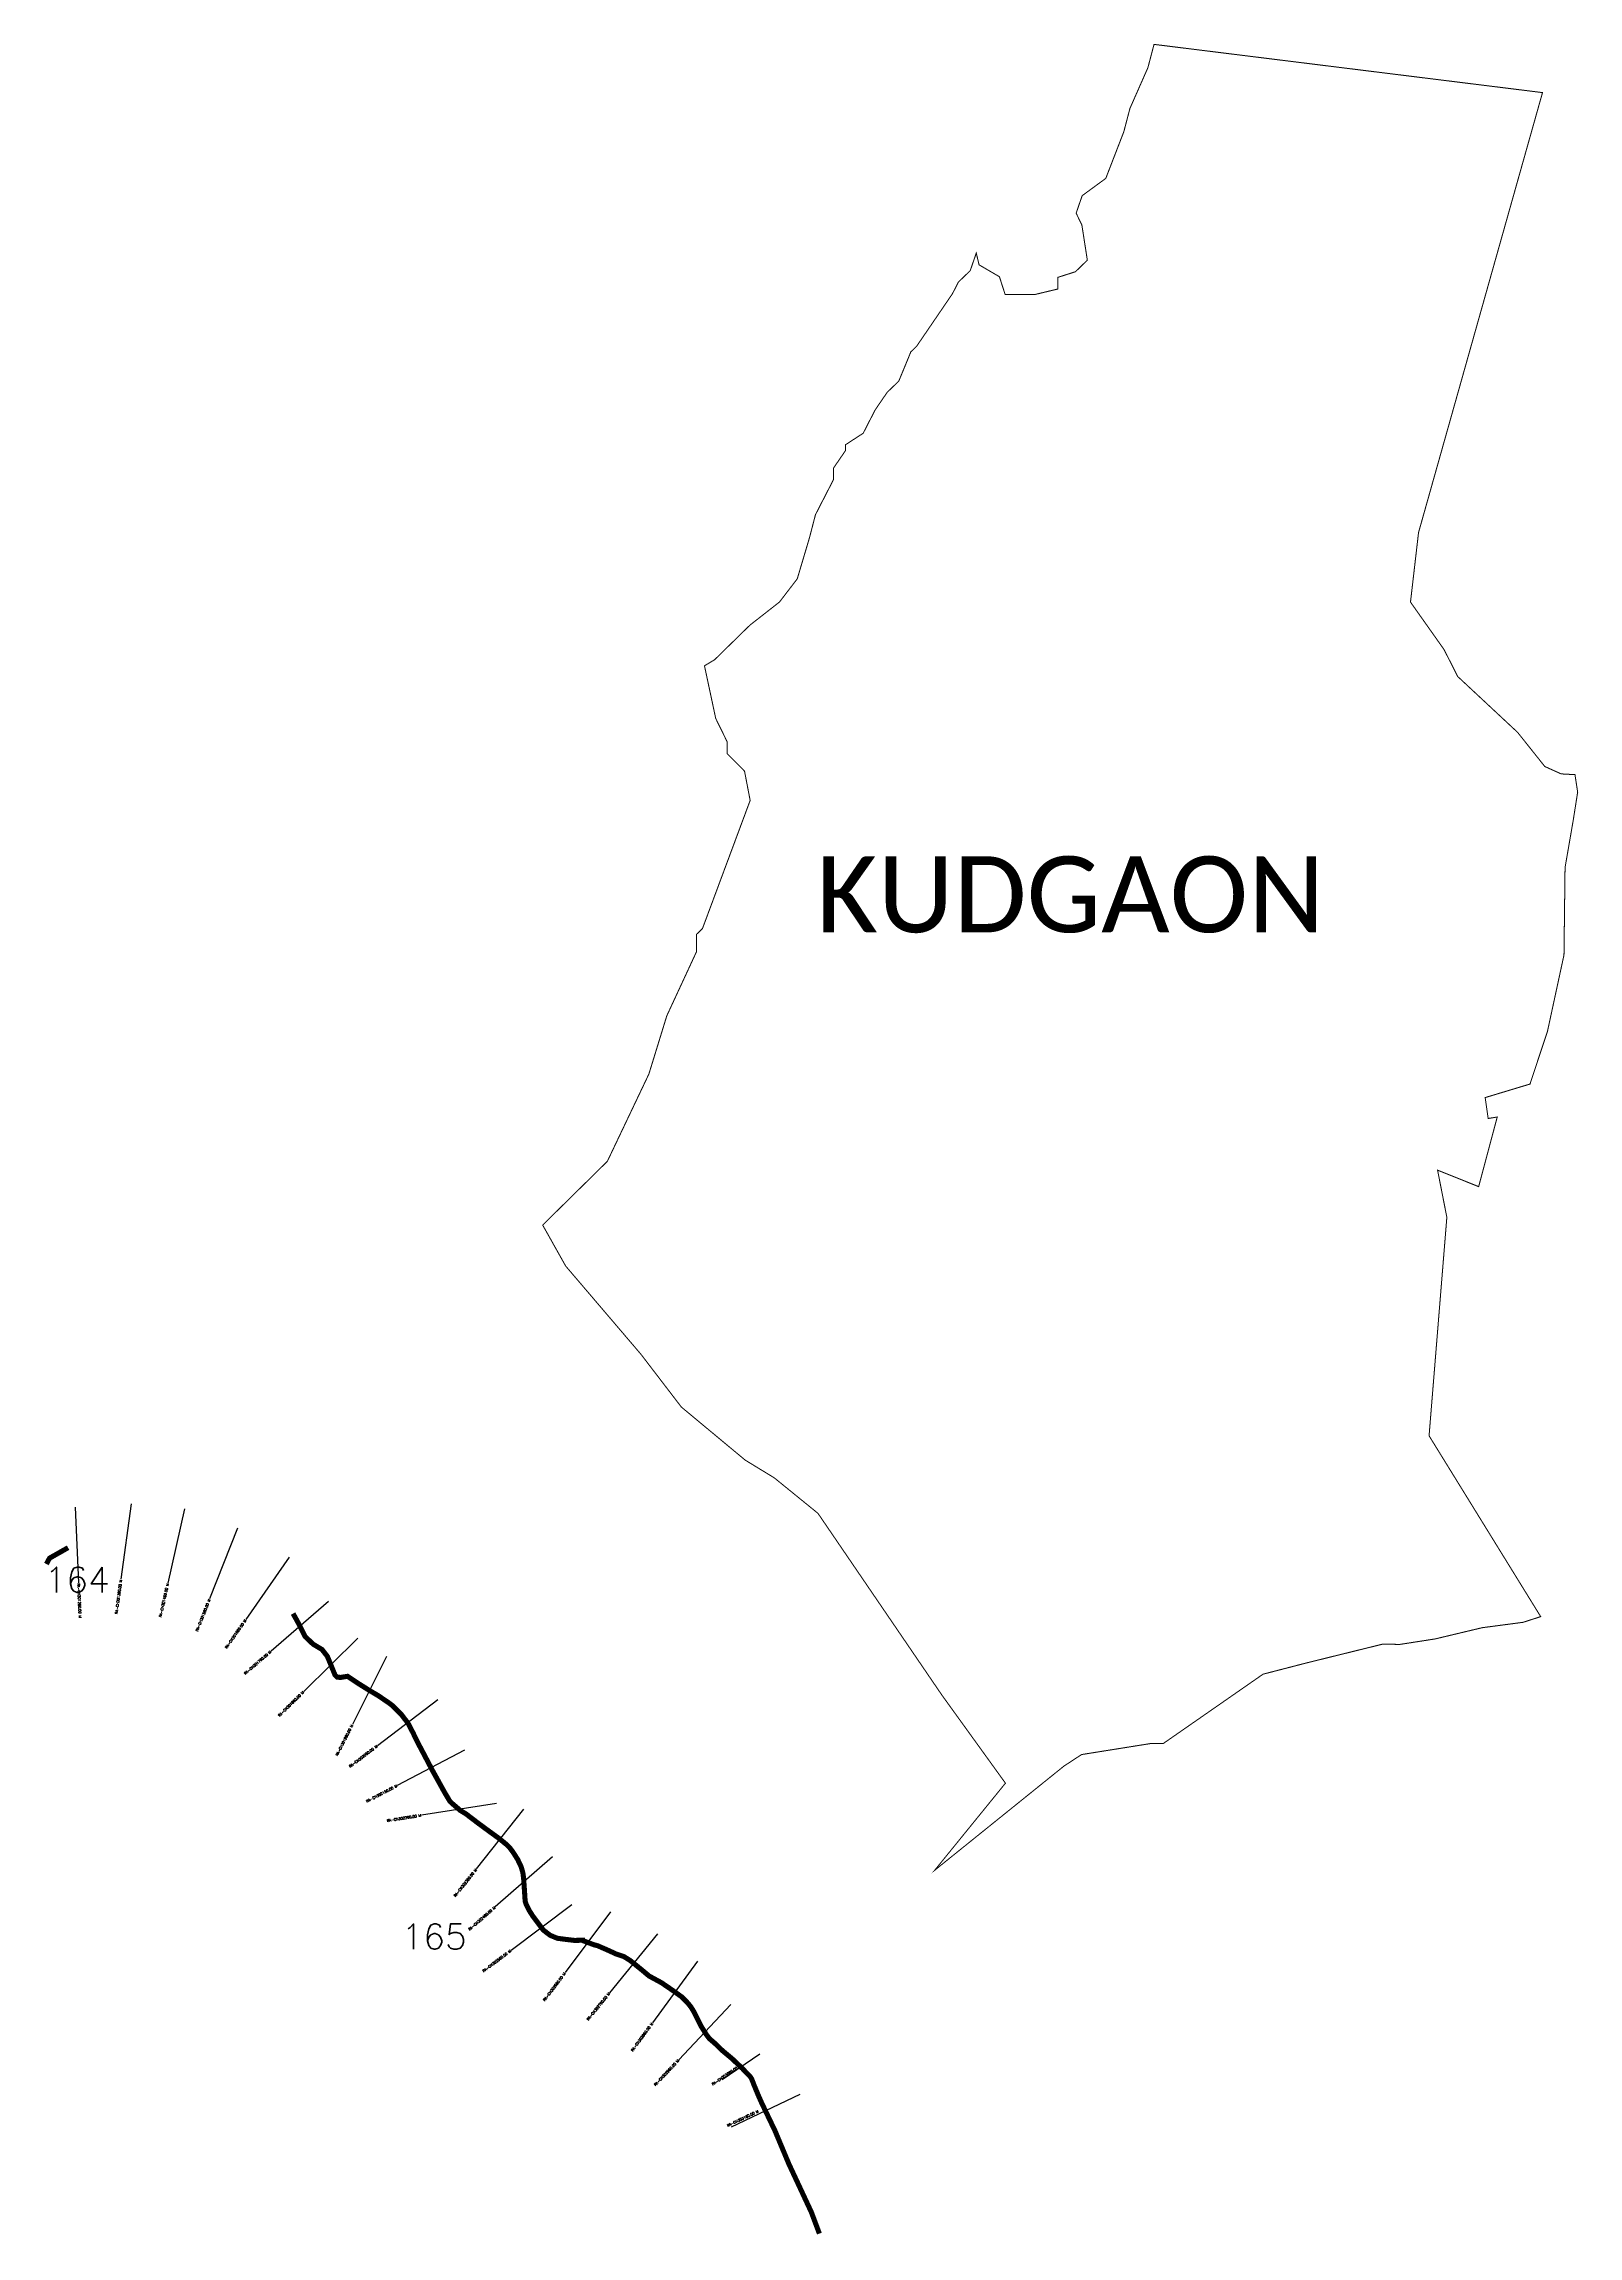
# Model space of a CAD drawing. Extents: x 283508 to 286538, y 2014367 to 2018695.
import ezdxf
from ezdxf.enums import TextEntityAlignment as Align

# ---------------------------------------------------------------- set-up
doc = ezdxf.new("R2010")
doc.units = ezdxf.units.MI
doc.header["$MEASUREMENT"] = 0
for name, color, linetype in [('ARTIFICIALLY PROTECTED', 4, 'Continuous'), ('CS', 134, 'Continuous'), ('CSMark', 6, 'Continuous'), ('VILLAGE NAME', 250, 'Continuous')]:
    doc.layers.add(name, color=color, linetype=linetype)
doc.styles.get("Standard").update_dxf_attribs({"font": 'simplex.shx'})

msp = doc.modelspace()

# ---------------------------------------------------------------- linework, layer by layer
at = {"color": 6, "const_width": 2, "flags": 128}
msp.add_lwpolyline([(285700.2, 2018694.3), (286467.3, 2018599.1), (286222.5, 2017730.6), (286206.6, 2017593.3), (286272.9, 2017499.5), (286299.9, 2017446.3), (286418.2, 2017336), (286471.8, 2017268.7), (286504.2, 2017254.1), (286531.4, 2017252.6), (286536.7, 2017218.1), (286527.9, 2017162.2), (286511.8, 2017069.2), (286509.7, 2016896.7), (286477.1, 2016745.9), (286442.6, 2016641.8), (286354.1, 2016615.1), (286360, 2016573.8), (286377.9, 2016576.7), (286341.2, 2016439.3), (286260.1, 2016471.8), (286278.4, 2016378.7), (286243.3, 2015947.4), (286463.7, 2015590.4), (286429, 2015579.2), (286348, 2015568.5), (286255.4, 2015546.4), (286185.9, 2015535.6), (286151.3, 2015536), (286002.1, 2015499.2), (285915.5, 2015476.8), (285718.6, 2015340), (285694.4, 2015340), (285557.1, 2015318.1), (285522.3, 2015295.3), (285267.2, 2015089.8), (285406.8, 2015261.6), (285281.3, 2015435.5), (285036.6, 2015794.3), (284950.3, 2015864.4), (284892.9, 2015899.4), (284766.9, 2016004.1), (284687, 2016108.4), (284538.5, 2016282.4), (284493, 2016363.4), (284620.7, 2016489.2), (284702.7, 2016661.5), (284738.1, 2016776.5), (284796.7, 2016902.9), (284797, 2016937.4), (284808.6, 2016948.9), (284902.7, 2017201.7), (284891.6, 2017259.5), (284857.2, 2017294.3), (284857.2, 2017317.7), (284834.7, 2017363.6), (284812.5, 2017467.5), (284832.3, 2017479.3), (284902.3, 2017547.8), (284960.6, 2017593.4), (284995.7, 2017639.2), (285007.7, 2017679.5), (285019.7, 2017719.8), (285031.7, 2017765.9), (285067.1, 2017834.8), (285067.4, 2017858), (285090.9, 2017892.3), (285091, 2017903.9), (285125.9, 2017926.6), (285149.5, 2017972.6), (285173, 2018007), (285196.3, 2018029.8), (285208.2, 2018058.6), (285220, 2018087.3), (285231.7, 2018098.7), (285302.1, 2018202), (285313.9, 2018224.9), (285337.3, 2018247.8), (285349.2, 2018282.3), (285354.7, 2018259.1), (285394.9, 2018235.6), (285406.3, 2018200.2), (285463.8, 2018200.2), (285510.1, 2018211.3), (285510.4, 2018234.4), (285545.2, 2018245.5), (285568.5, 2018268.4), (285557.7, 2018337.8), (285546.4, 2018361), (285558.3, 2018395.6), (285604.9, 2018429.7), (285640.5, 2018521.7), (285652.6, 2018567.8), (285688.1, 2018648.3), (285700.2, 2018694.3)], dxfattribs=at)
at = {"layer": 'ARTIFICIALLY PROTECTED', "const_width": 10, "flags": 128}
for points in [[(283513, 2015694.3), (283519.3, 2015705.8), (283555.8, 2015726.5)], [(284000.1, 2015596.4), (284008.8, 2015580.9), (284024.2, 2015550.8), (284039.8, 2015536), (284057.3, 2015525.5), (284067.8, 2015512), (284076.1, 2015492), (284082.8, 2015475.4), (284087.4, 2015470.8), (284094.1, 2015470.4), (284107.6, 2015472.6), (284129.3, 2015458.2), (284151.2, 2015444.5), (284168.1, 2015434.5), (284188.5, 2015420.7), (284196, 2015415), (284205.4, 2015405.8), (284214.4, 2015396.7), (284227.3, 2015379.6), (284236.9, 2015361.2), (284246.5, 2015341.4), (284257.1, 2015321.4), (284275.4, 2015286.6), (284286.9, 2015265.9), (284298.7, 2015244.5), (284309, 2015227.1), (284310.8, 2015224.8), (284314.1, 2015221.7), (284330.4, 2015207.7), (284341.2, 2015201.2), (284364.7, 2015183.3), (284386.4, 2015167.3), (284404.8, 2015154), (284411.6, 2015148.7), (284421.1, 2015140.9), (284428.4, 2015133.6), (284433.3, 2015127.1), (284437.2, 2015121.2), (284443.8, 2015110.7), (284450.3, 2015097.1), (284453.9, 2015084.9), (284455.4, 2015073.4), (284456.9, 2015051.7), (284458.4, 2015028.9), (284459.7, 2015024.2), (284462.5, 2015018.2), (284464.2, 2015014.7), (284465.9, 2015011.2), (284468.6, 2015006.9), (284472.8, 2015000.3), (284485.7, 2014983.1), (284494.2, 2014971.7), (284507.4, 2014961.5), (284521.6, 2014955.5), (284535.5, 2014953.6), (284555.9, 2014951.2), (284572.6, 2014951.6), (284572.9, 2014950.6), (284593.9, 2014942.7), (284601.8, 2014940.6), (284623.1, 2014931.3), (284638.1, 2014924.4), (284653.2, 2014919.4), (284666, 2014911.4), (284673.7, 2014905.2), (284690.1, 2014891.9), (284703, 2014881), (284727.7, 2014867.6), (284752.1, 2014850.9), (284767.3, 2014839.9), (284774.7, 2014832.7), (284780.2, 2014826.8), (284786.1, 2014819.3), (284791.3, 2014810.7), (284805.6, 2014782.3), (284816.1, 2014765.3), (284822.4, 2014757.1), (284833.1, 2014748), (284847.6, 2014733.9), (284866.8, 2014717.9), (284887.5, 2014698.3), (284893.6, 2014691.7), (284902.8, 2014682.3), (284905.6, 2014678), (284909.9, 2014666.8), (284918.8, 2014645.3), (284925.5, 2014630.2), (284951.8, 2014575.2), (284979.1, 2014510), (285023.5, 2014414.8), (285039.4, 2014372.4)]]:
    msp.add_lwpolyline(points, dxfattribs=at)
at = {"layer": 'CS'}
for p, q in [((283569.8, 2015806.8), (283576.6, 2015656.9)), ((283680.2, 2015812.8), (283660.2, 2015664.1)), ((283785.5, 2015802.9), (283752.9, 2015656.5)), ((283890.6, 2015765.1), (283835.3, 2015625.7)), ((283992.5, 2015707.9), (283906.9, 2015584.8)), ((284070.4, 2015620.4), (283956.9, 2015522.4)), ((284128, 2015548.2), (284021.2, 2015442.8)), ((284184.3, 2015511.7), (284117.2, 2015377.5)), ((284286.2, 2015426.1), (284166.6, 2015335.6)), ((284338.9, 2015326.9), (284206, 2015257.3)), ((284401.8, 2015221.7), (284253.7, 2015198.2)), ((284455, 2015210), (284362, 2015092.3)), ((284512.2, 2015116.4), (284399.4, 2015017.6)), ((284550.6, 2015021.5), (284430.5, 2014931.6)), ((284627, 2015007.7), (284537.1, 2014887.6)), ((284719.6, 2014964.5), (284625.1, 2014848)), ((284798.5, 2014909.9), (284710, 2014788.8)), ((284864.3, 2014825), (284761.6, 2014715.6)), ((284922, 2014726.4), (284847.2, 2014675.8)), ((285000.5, 2014647.2), (284865.1, 2014582.6))]:
    msp.add_line(p, q, dxfattribs=at)

# ---------------------------------------------------------------- texts
at = {"char_height": 50, "attachment_point": 1}
for s, insert in [('164', (283509.4, 2015688.3)), ('165', (284214.4, 2014983.7))]:
    msp.add_mtext_dynamic_manual_height_columns(s, width=84.374, gutter_width=1, heights=[74.2], dxfattribs=dict(at, insert=insert))
at = {"layer": 'CSMark'}
msp.add_text('RA-CH301260.00 M', height=5, rotation=272.5932, dxfattribs=at).set_placement((283576.6, 2015655.9), align=Align.MIDDLE_LEFT)
for s, rotation, p in [('RA-CH301360.00 M', 82.3594, (283660.1, 2015663.1)), ('RA-CH301460.00 M', 77.4194, (283752.6, 2015655.6)), ('RA-CH301560.00 M', 68.3737, (283835, 2015624.8)), ('RA-CH301660.00 M', 55.1882, (283906.3, 2015584)), ('RA-CH301760.00 M', 40.7828, (283956.1, 2015521.8)), ('RA-CH301860.00 M', 44.6278, (284020.5, 2015442.1)), ('RA-CH301960.00 M', 63.4018, (284116.7, 2015376.7)), ('RA-CH302060.00 M', 37.1322, (284165.8, 2015335)), ('RA-CH302160.00 M', 27.6516, (284205.2, 2015256.8)), ('RA-CH302260.00 M', 9.0113, (284252.7, 2015198.1)), ('RA-CH302360.00 M', 51.6696, (284361.4, 2015091.5)), ('RA-CH302460.00 M', 41.2148, (284398.7, 2015016.9)), ('RA-CH302560.00 M', 36.8089, (284429.7, 2014931)), ('RA-CH302660.00 M', 53.1474, (284536.5, 2014886.8)), ('RA-CH302760.00 M', 50.9777, (284624.5, 2014847.2)), ('RA-CH302860.00 M', 53.8418, (284709.4, 2014788)), ('RA-CH302960.00 M', 46.795, (284761, 2014714.9)), ('RA-CH303060.00 M', 34.0844, (284884, 2014704.8)), ('RA-CH303160.00 M', 25.5228, (284918.8, 2014614.5))]:
    msp.add_text(s, height=5, rotation=rotation, dxfattribs=at).set_placement(p, align=Align.MIDDLE_RIGHT)
at = {"layer": 'VILLAGE NAME', "insert": (285033.1, 2017091.3), "char_height": 150, "attachment_point": 1}
msp.add_mtext_dynamic_manual_height_columns('{\\fCalibri|b0|i0|c0|p34;KUDGAON}', width=1877.914, gutter_width=1, heights=[0], dxfattribs=at)

doc.saveas('drawing.dxf')
